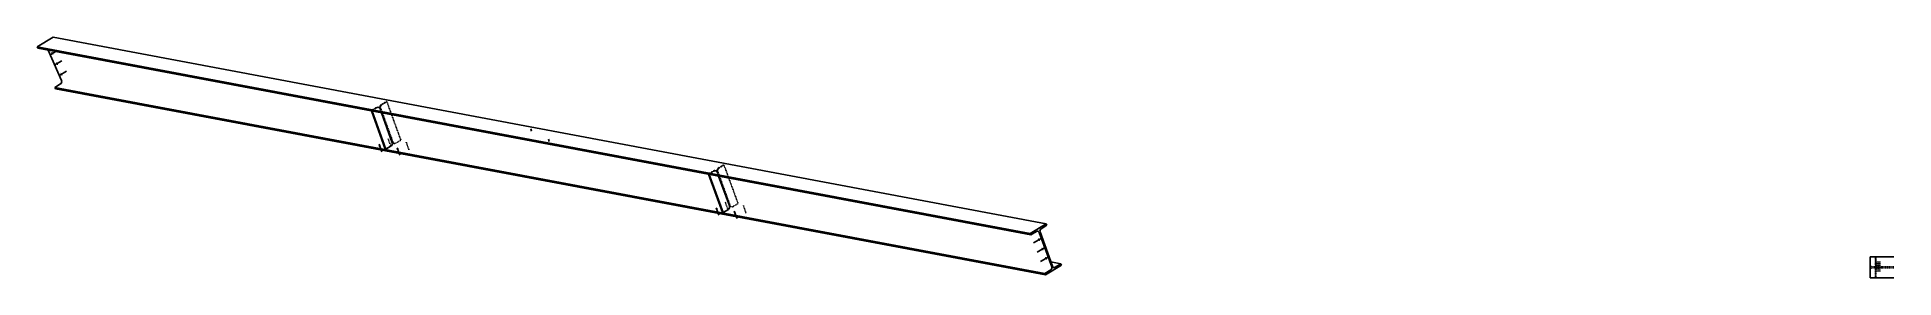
# Model space of a CAD drawing. Header units: millimetres. Extents: x 43 to 52598, y 7 to 2071.
# Drawn here: x 43 to 15888, y 18 to 2071 of the extents above; entities that cross this region are included whole.
import ezdxf

# ---------------------------------------------------------------- set-up
doc = ezdxf.new("R2010")
doc.units = ezdxf.units.MM
doc.linetypes.add('DXK_LINE_DOT2', pattern=[3.9198, 1.9599, -1.9599])
doc.layers.add('STÅL', color=7, linetype='Continuous')

msp = doc.modelspace()

# ---------------------------------------------------------------- hatches: boundary and pattern name
at = {"layer": 'STÅL', "linetype": 'Continuous'}
for points in [[(178, 1936), (180, 1934), (181, 1932), (181, 1929), (182, 1927), (182, 1925), (181, 1924), (181, 1922), (179, 1922), (178, 1922), (176, 1922), (175, 1923), (173, 1924), (171, 1926), (170, 1928), (168, 1930), (167, 1932), (166, 1935), (165, 1937), (165, 1939), (165, 1941), (165, 1943), (166, 1944), (167, 1945), (168, 1945), (170, 1944), (172, 1944), (174, 1942), (175, 1941), (177, 1939)], [(217, 1847), (219, 1845), (220, 1843), (220, 1840), (221, 1838), (221, 1836), (220, 1835), (219, 1833), (218, 1833), (217, 1833), (215, 1833), (214, 1834), (212, 1835), (210, 1837), (208, 1839), (207, 1841), (206, 1843), (205, 1846), (204, 1848), (204, 1850), (204, 1852), (204, 1854), (205, 1855), (206, 1856), (207, 1856), (209, 1855), (211, 1855), (212, 1853), (214, 1852), (216, 1850)], [(256, 1758), (258, 1756), (259, 1754), (259, 1751), (259, 1749), (259, 1747), (259, 1746), (258, 1745), (257, 1744), (256, 1744), (254, 1744), (252, 1745), (251, 1746), (249, 1748), (247, 1750), (246, 1752), (244, 1754), (243, 1757), (243, 1759), (242, 1761), (243, 1763), (243, 1765), (244, 1766), (245, 1767), (246, 1767), (248, 1766), (249, 1766), (251, 1764), (253, 1763), (255, 1761)], [(4260, 1279), (4258, 1278), (4256, 1278), (4255, 1277), (4253, 1277), (4252, 1277), (4251, 1278), (4250, 1278), (4250, 1279), (4250, 1279), (4251, 1280), (4252, 1281), (4253, 1282), (4254, 1283), (4256, 1284), (4258, 1284), (4259, 1285), (4261, 1285), (4263, 1286), (4264, 1286), (4265, 1286), (4266, 1285), (4267, 1285), (4267, 1284), (4267, 1284), (4267, 1283), (4266, 1282), (4265, 1281), (4263, 1280), (4261, 1279)], [(2967, 1142), (2965, 1141), (2963, 1141), (2961, 1140), (2959, 1140), (2957, 1140), (2956, 1141), (2956, 1141), (2955, 1142), (2955, 1143), (2956, 1144), (2957, 1145), (2959, 1146), (2960, 1147), (2962, 1148), (2964, 1149), (2967, 1150), (2969, 1150), (2971, 1151), (2972, 1151), (2974, 1150), (2975, 1150), (2976, 1150), (2976, 1149), (2976, 1148), (2975, 1147), (2974, 1146), (2973, 1145), (2971, 1144), (2969, 1143)], [(3121, 1113), (3119, 1112), (3117, 1112), (3115, 1111), (3113, 1111), (3112, 1111), (3110, 1112), (3110, 1112), (3109, 1113), (3110, 1114), (3110, 1115), (3111, 1116), (3113, 1117), (3114, 1118), (3116, 1119), (3119, 1120), (3121, 1121), (3123, 1121), (3125, 1122), (3127, 1122), (3128, 1121), (3129, 1121), (3130, 1121), (3130, 1120), (3130, 1119), (3129, 1118), (3128, 1117), (3127, 1116), (3125, 1115), (3123, 1114)], [(4411, 1189), (4409, 1188), (4408, 1188), (4406, 1188), (4405, 1188), (4403, 1188), (4402, 1188), (4402, 1189), (4402, 1189), (4402, 1190), (4402, 1191), (4403, 1192), (4404, 1192), (4406, 1193), (4407, 1194), (4409, 1195), (4411, 1195), (4413, 1196), (4414, 1196), (4416, 1196), (4417, 1196), (4418, 1196), (4418, 1195), (4419, 1195), (4418, 1194), (4418, 1193), (4417, 1192), (4416, 1191), (4415, 1191), (4413, 1190)], [(5844, 601), (5842, 601), (5840, 600), (5838, 600), (5836, 600), (5835, 600), (5833, 600), (5833, 601), (5832, 601), (5833, 602), (5833, 603), (5834, 604), (5836, 605), (5837, 606), (5839, 607), (5842, 608), (5844, 609), (5846, 610), (5848, 610), (5850, 610), (5851, 610), (5852, 609), (5853, 609), (5853, 608), (5853, 607), (5852, 606), (5851, 605), (5850, 604), (5848, 603), (5846, 602)], [(5998, 572), (5996, 572), (5994, 571), (5992, 571), (5990, 571), (5989, 571), (5988, 571), (5987, 572), (5987, 572), (5987, 573), (5987, 574), (5989, 575), (5990, 576), (5992, 577), (5994, 578), (5996, 579), (5998, 580), (6000, 581), (6002, 581), (6004, 581), (6005, 581), (6007, 580), (6007, 580), (6007, 579), (6007, 578), (6007, 577), (6006, 576), (6004, 575), (6002, 574), (6000, 573)], [(8599, 346), (8600, 344), (8601, 342), (8602, 339), (8602, 337), (8602, 335), (8602, 334), (8601, 333), (8600, 332), (8599, 332), (8597, 332), (8595, 333), (8594, 334), (8592, 336), (8590, 338), (8589, 340), (8587, 342), (8586, 345), (8586, 347), (8585, 349), (8585, 351), (8586, 353), (8587, 354), (8588, 355), (8589, 355), (8591, 354), (8592, 354), (8594, 352), (8596, 351), (8598, 349)], [(8628, 267), (8629, 265), (8630, 262), (8631, 260), (8631, 258), (8631, 256), (8631, 254), (8630, 253), (8629, 252), (8628, 252), (8626, 253), (8624, 253), (8622, 255), (8621, 256), (8619, 258), (8618, 261), (8616, 263), (8615, 265), (8615, 268), (8614, 270), (8614, 272), (8615, 273), (8616, 275), (8617, 275), (8618, 275), (8620, 275), (8621, 274), (8623, 273), (8625, 271), (8626, 269)], [(8657, 187), (8658, 185), (8659, 183), (8660, 180), (8660, 178), (8660, 176), (8660, 175), (8659, 174), (8658, 173), (8656, 173), (8655, 173), (8653, 174), (8651, 175), (8650, 177), (8648, 179), (8646, 181), (8645, 184), (8644, 186), (8644, 188), (8643, 190), (8643, 192), (8644, 194), (8644, 195), (8646, 196), (8647, 196), (8648, 196), (8650, 195), (8652, 193), (8654, 192), (8655, 190)]]:
    msp.add_hatch(color=96, dxfattribs=at).paths.add_polyline_path(points)

# ---------------------------------------------------------------- linework, layer by layer
at = {"layer": 'STÅL', "color": 2, "linetype": 'Continuous'}
for p, q in [((179, 2071), (43, 1989)), ((179, 2071), (8655, 479)), ((43, 1989), (48, 1977)), ((43, 1989), (8519, 396)), ((48, 1977), (8524, 384)), ((251, 1701), (138, 1960)), ((243, 1672), (195, 1643)), ((195, 1643), (200, 1631)), ((195, 1643), (8644, 55)), ((200, 1631), (8648, 43)), ((249, 1677), (243, 1672)), ((252, 1685), (249, 1677)), ((251, 1701), (253, 1693)), ((253, 1693), (252, 1685)), ((3014, 1117), (2896, 1442)), ((3020, 1116), (2902, 1441)), ((3074, 1171), (2981, 1426)), ((3014, 1117), (3020, 1116)), ((3020, 1116), (3065, 1143)), ((3070, 1148), (3065, 1143)), ((3074, 1155), (3070, 1148)), ((3074, 1171), (3075, 1163)), ((3075, 1163), (3074, 1155)), ((5892, 576), (5773, 901)), ((5897, 575), (5779, 900)), ((5951, 631), (5858, 885)), ((5892, 576), (5897, 575)), ((5897, 575), (5942, 602)), ((5947, 607), (5942, 602)), ((5951, 615), (5947, 607)), ((5951, 631), (5952, 623)), ((5952, 623), (5951, 615)), ((8519, 396), (8655, 479)), ((8655, 479), (8660, 467)), ((8524, 384), (8519, 396)), ((8573, 414), (8524, 384)), ((8579, 416), (8573, 414)), ((8586, 415), (8579, 416)), ((8591, 411), (8586, 415)), ((8595, 405), (8591, 411)), ((8702, 113), (8595, 405)), ((8602, 425), (8600, 417)), ((8600, 417), (8602, 409)), ((8605, 432), (8602, 425)), ((8708, 117), (8602, 409)), ((8611, 437), (8605, 432)), ((8660, 467), (8611, 437)), ((15888, 198), (15686, 198)), ((15686, 18), (15686, 198)), ((8644, 55), (8693, 85)), ((8648, 43), (8644, 55)), ((8784, 125), (8648, 43)), ((8693, 85), (8698, 90)), ((8695, 153), (8780, 137)), ((8698, 90), (8702, 97)), ((8703, 105), (8702, 113)), ((8702, 97), (8703, 105)), ((8708, 117), (8712, 110)), ((8712, 110), (8718, 106)), ((8718, 106), (8724, 106)), ((8724, 106), (8731, 108)), ((8731, 108), (8780, 137)), ((8780, 137), (8784, 125)), ((15686, 18), (15888, 18))]:
    msp.add_line(p, q, dxfattribs=at)
at = {"layer": 'STÅL', "color": 96, "linetype": 'Continuous'}
for p, q in [((151, 1919), (215, 1958)), ((189, 1831), (254, 1869)), ((228, 1742), (293, 1780)), ((4255, 1290), (4263, 1270)), ((2961, 1157), (2985, 1092)), ((3116, 1128), (3139, 1063)), ((4407, 1201), (4414, 1180)), ((5839, 616), (5862, 552)), ((5993, 587), (6016, 523)), ((8612, 354), (8547, 315)), ((8641, 275), (8576, 236)), ((8670, 195), (8605, 156))]:
    msp.add_line(p, q, dxfattribs=at)
at = {"layer": 'STÅL', "color": 7, "linetype": 'DXK_LINE_DOT2'}
for p, q in [((2895, 1445), (2940, 1472)), ((2896, 1442), (2895, 1445)), ((2895, 1445), (2901, 1444)), ((2901, 1444), (2945, 1471)), ((2902, 1441), (2901, 1444)), ((2946, 1474), (2940, 1472)), ((2945, 1471), (2952, 1473)), ((2953, 1473), (2946, 1474)), ((2952, 1473), (2959, 1472)), ((2953, 1473), (2959, 1472)), ((2959, 1472), (2964, 1468)), ((2964, 1468), (2968, 1462)), ((2969, 1483), (2967, 1475)), ((2967, 1475), (2969, 1467)), ((2981, 1426), (2968, 1462)), ((2972, 1490), (2969, 1483)), ((3075, 1176), (2969, 1467)), ((2978, 1495), (2972, 1490)), ((2973, 1473), (2974, 1482)), ((2975, 1466), (2973, 1473)), ((2974, 1482), (2978, 1489)), ((3080, 1175), (2975, 1466)), ((2978, 1495), (3023, 1522)), ((2978, 1489), (2984, 1494)), ((2984, 1494), (3028, 1521)), ((3023, 1522), (3028, 1521)), ((3028, 1521), (3147, 1193)), ((3075, 1176), (3078, 1170)), ((3078, 1170), (3084, 1166)), ((3084, 1169), (3080, 1175)), ((3090, 1165), (3084, 1169)), ((3084, 1166), (3090, 1165)), ((3096, 1164), (3090, 1165)), ((3103, 1166), (3096, 1164)), ((3147, 1193), (3103, 1166)), ((5855, 954), (5850, 949)), ((5855, 954), (5900, 981)), ((5855, 948), (5861, 953)), ((5861, 953), (5905, 980)), ((5900, 981), (5905, 980)), ((5905, 980), (6025, 652)), ((5772, 904), (5817, 931)), ((5773, 901), (5772, 904)), ((5772, 904), (5778, 903)), ((5778, 903), (5823, 930)), ((5779, 900), (5778, 903)), ((5824, 933), (5817, 931)), ((5823, 930), (5829, 932)), ((5830, 932), (5824, 933)), ((5829, 932), (5836, 931)), ((5830, 932), (5836, 931)), ((5836, 931), (5842, 927)), ((5842, 927), (5845, 921)), ((5846, 942), (5845, 934)), ((5845, 934), (5846, 926)), ((5858, 885), (5845, 921)), ((5850, 949), (5846, 942)), ((5952, 636), (5846, 926)), ((5850, 933), (5852, 941)), ((5852, 925), (5850, 933)), ((5852, 941), (5855, 948)), ((5958, 634), (5852, 925)), ((5952, 636), (5956, 629)), ((5961, 628), (5958, 634)), ((6025, 652), (5980, 625)), ((5956, 629), (5961, 625)), ((5967, 624), (5961, 628)), ((5961, 625), (5967, 624)), ((5974, 623), (5967, 624)), ((5980, 625), (5974, 623)), ((15687, 133), (15687, 198)), ((15733, 133), (15733, 198)), ((15735, 18), (15735, 198)), ((15687, 133), (15688, 125)), ((15688, 90), (15687, 82)), ((15687, 18), (15687, 82)), ((15688, 125), (15688, 118)), ((15688, 118), (15689, 113)), ((15689, 102), (15688, 97)), ((15688, 97), (15688, 90)), ((15689, 113), (15690, 112)), ((15690, 103), (15689, 102)), ((15888, 112), (15690, 112)), ((15888, 103), (15690, 103)), ((15731, 112), (15732, 113)), ((15732, 102), (15731, 103)), ((15732, 118), (15733, 125)), ((15732, 113), (15732, 118)), ((15732, 97), (15732, 102)), ((15733, 90), (15732, 97)), ((15733, 125), (15733, 133)), ((15733, 82), (15733, 90)), ((15733, 18), (15733, 82))]:
    msp.add_line(p, q, dxfattribs=at)
at = {"layer": 'STÅL', "color": 96, "linetype": 'DXK_LINE_DOT2'}
for p, q in [((3039, 1204), (3062, 1139)), ((3193, 1175), (3216, 1110)), ((5916, 663), (5939, 598)), ((6070, 634), (6093, 569)), ((15730, 103), (15730, 112)), ((15743, 73), (15743, 158)), ((15743, 103), (15743, 112)), ((15755, 103), (15755, 112)), ((15756, 73), (15756, 158)), ((15756, 103), (15756, 112)), ((15768, 73), (15768, 158)), ((15769, 103), (15769, 112)), ((15781, 103), (15781, 112))]:
    msp.add_line(p, q, dxfattribs=at)

doc.saveas('drawing.dxf')
